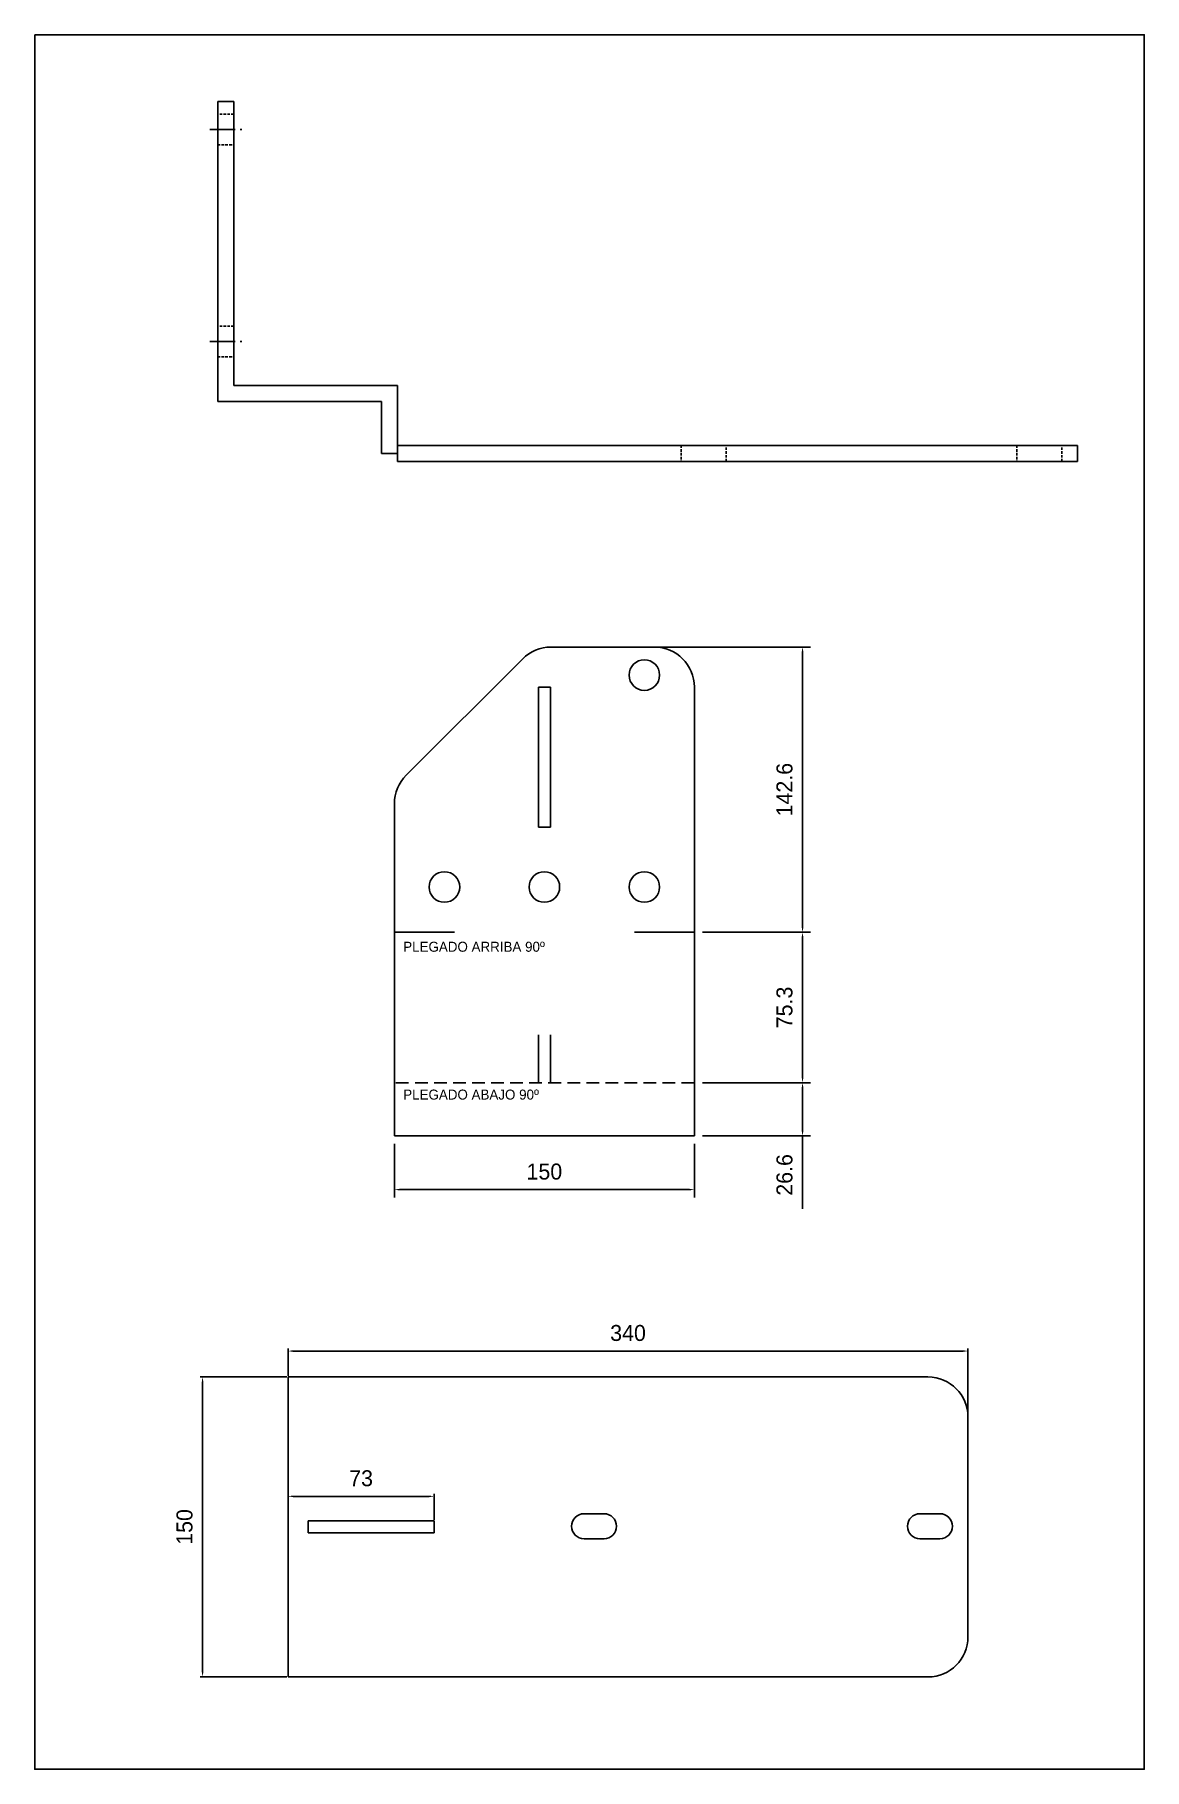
# Model space of a CAD drawing. Extents: x 0 to 2826, y -106 to 813.
# Drawn here: x 878 to 1433, y -106 to 762 of the extents above; entities that cross this region are included whole.
import ezdxf

# ---------------------------------------------------------------- set-up
doc = ezdxf.new("R2010")
doc.units = 0
doc.header["$PDSIZE"] = -1
for name, pattern in [('CENTERX2', [20.32, 12.7, -2.54, 2.54, -2.54]), ('HIDDEN', [1.905, 1.27, -0.635]), ('SLD-CONTINUA', [0])]:
    doc.linetypes.add(name, pattern=pattern)
doc.layers.get('0').update_dxf_attribs({"linetype": 'CONTINUOUS'})
doc.layers.get('Defpoints').update_dxf_attribs({"linetype": 'CONTINUOUS'})
doc.layers.add('FORMATO', color=7, linetype='CONTINUOUS')
doc.layers.add('MARCADO', color=6, linetype='CONTINUOUS')
doc.dimstyles.new('ISO-25', dxfattribs={"dimtxt": 2.5, "dimasz": 2.5, "dimexe": 1.25, "dimexo": 0.625, "dimtad": 1, "dimdsep": 46, "dimtxsty": 'Standard', "dimcen": 2.5, "dimadec": 0, "dimazin": 0, "dimtfac": 1, "dimtmove": 0, "dimatfit": 3, "dimfxl": 1, "dimarcsym": 0})

msp = doc.modelspace()

# ---------------------------------------------------------------- texts
for s, p in [('PLEGADO ARRIBA 90º', (1062.338, 303.109)), ('PLEGADO ABAJO 90º', (1062.338, 229.163))]:
    msp.add_text(s, height=5).set_placement(p)

# ---------------------------------------------------------------- blocks, each defined once
blk = doc.blocks.new('*D47')
at = {"color": 0, "lineweight": -2, "transparency": 16777216}
for p, q in [((1164.37, 455.49), (1266.05, 455.49)), ((1262.05, 315.37), (1262.05, 452.99)), ((1211.93, 312.87), (1266.05, 312.87))]:
    blk.add_line(p, q, dxfattribs=at)
at = {"color": 0, "transparency": 16777216}
for points in [[(1261.63, 452.99), (1262.47, 452.99), (1262.05, 455.49)], [(1261.63, 315.37), (1262.47, 315.37), (1262.05, 312.87)]]:
    blk.add_solid(points, dxfattribs=at)
at = {"layer": 'Defpoints', "color": 0, "transparency": 16777216}
for p in [(1160.37, 455.49), (1262.05, 455.49), (1207.93, 312.87)]:
    blk.add_point(p, dxfattribs=at)
at = {"color": 0, "transparency": 16777216, "insert": (1253.05, 384.18), "char_height": 8, "attachment_point": 5, "rotation": 90}
blk.add_mtext('142.6', dxfattribs=at)
blk = doc.blocks.new('*D48')
at = {"color": 0, "lineweight": -2, "transparency": 16777216}
for p, q in [((1211.93, 312.87), (1266.05, 312.87)), ((1262.05, 310.37), (1262.05, 240.12)), ((1211.93, 237.62), (1266.05, 237.62))]:
    blk.add_line(p, q, dxfattribs=at)
at = {"color": 0, "transparency": 16777216}
for points in [[(1261.63, 310.37), (1262.47, 310.37), (1262.05, 312.87)], [(1261.63, 240.12), (1262.47, 240.12), (1262.05, 237.62)]]:
    blk.add_solid(points, dxfattribs=at)
at = {"layer": 'Defpoints', "color": 0, "transparency": 16777216}
for p in [(1207.93, 312.87), (1207.93, 237.62), (1262.05, 237.62)]:
    blk.add_point(p, dxfattribs=at)
at = {"color": 0, "transparency": 16777216, "insert": (1253.05, 275.24), "char_height": 8, "attachment_point": 5, "rotation": 90}
blk.add_mtext('75.3', dxfattribs=at)
blk = doc.blocks.new('*D53')
at = {"color": 0, "lineweight": -2, "transparency": 16777216}
for p, q in [((1004.15, 90.41), (960.73, 90.41)), ((961.98, -57.09), (961.98, 87.91)), ((1004.15, -59.59), (960.73, -59.59))]:
    blk.add_line(p, q, dxfattribs=at)
at = {"color": 0, "transparency": 16777216}
for points in [[(961.57, 87.91), (962.4, 87.91), (961.98, 90.41)], [(961.57, -57.09), (962.4, -57.09), (961.98, -59.59)]]:
    blk.add_solid(points, dxfattribs=at)
at = {"layer": 'Defpoints', "color": 0, "transparency": 16777216}
for p in [(961.98, 90.41), (1004.77, 90.41), (1004.77, -59.59)]:
    blk.add_point(p, dxfattribs=at)
at = {"color": 0, "transparency": 16777216, "insert": (952.98, 15.41), "char_height": 8, "attachment_point": 5, "rotation": 90}
blk.add_mtext('150', dxfattribs=at)
blk = doc.blocks.new('*D87')
at = {"color": 0, "lineweight": -2, "transparency": 16777216}
for p, q in [((1004.77, 91.04), (1004.77, 104.63)), ((1344.77, 71.04), (1344.77, 104.63)), ((1007.27, 103.38), (1342.27, 103.38))]:
    blk.add_line(p, q, dxfattribs=at)
at = {"color": 0, "transparency": 16777216}
for points in [[(1007.27, 103.8), (1007.27, 102.97), (1004.77, 103.38)], [(1342.27, 103.8), (1342.27, 102.97), (1344.77, 103.38)]]:
    blk.add_solid(points, dxfattribs=at)
at = {"layer": 'Defpoints', "color": 0, "transparency": 16777216}
for p in [(1344.77, 103.38), (1004.77, 90.41), (1344.77, 70.41)]:
    blk.add_point(p, dxfattribs=at)
at = {"color": 0, "transparency": 16777216, "insert": (1174.77, 112.38), "char_height": 8, "attachment_point": 5}
blk.add_mtext('340', dxfattribs=at)
blk = doc.blocks.new('*D89')
at = {"color": 0, "lineweight": -2, "transparency": 16777216}
for p, q in [((1211.93, 237.62), (1266.05, 237.62)), ((1262.05, 235.12), (1262.05, 213.49)), ((1211.93, 210.99), (1266.05, 210.99)), ((1262.05, 210.99), (1262.05, 174.49))]:
    blk.add_line(p, q, dxfattribs=at)
at = {"color": 0, "transparency": 16777216}
for points in [[(1261.63, 235.12), (1262.47, 235.12), (1262.05, 237.62)], [(1261.63, 213.49), (1262.47, 213.49), (1262.05, 210.99)]]:
    blk.add_solid(points, dxfattribs=at)
at = {"layer": 'Defpoints', "color": 0, "transparency": 16777216}
for p in [(1207.93, 237.62), (1207.93, 210.99), (1262.05, 210.99)]:
    blk.add_point(p, dxfattribs=at)
at = {"color": 0, "transparency": 16777216, "insert": (1253.05, 191.49), "char_height": 8, "attachment_point": 5, "rotation": 90}
blk.add_mtext('26.6', dxfattribs=at)
blk = doc.blocks.new('*D93')
at = {"color": 0, "lineweight": -2, "transparency": 16777216}
for p, q in [((1004.77, 19.04), (1004.77, 31.97)), ((1075.27, 30.72), (1007.27, 30.72)), ((1077.77, 19.04), (1077.77, 31.97))]:
    blk.add_line(p, q, dxfattribs=at)
at = {"color": 0, "transparency": 16777216}
for points in [[(1007.27, 31.14), (1007.27, 30.31), (1004.77, 30.72)], [(1075.27, 31.14), (1075.27, 30.31), (1077.77, 30.72)]]:
    blk.add_solid(points, dxfattribs=at)
at = {"layer": 'Defpoints', "color": 0, "transparency": 16777216}
for p in [(1004.77, 30.72), (1004.77, 18.41), (1077.77, 18.41)]:
    blk.add_point(p, dxfattribs=at)
at = {"color": 0, "transparency": 16777216, "insert": (1041.27, 39.72), "char_height": 8, "attachment_point": 5}
blk.add_mtext('73', dxfattribs=at)
blk = doc.blocks.new('*D96')
at = {"color": 0, "lineweight": -2, "transparency": 16777216}
for p, q in [((1057.93, 206.99), (1057.93, 180.12)), ((1207.93, 206.99), (1207.93, 180.12)), ((1060.43, 184.12), (1205.43, 184.12))]:
    blk.add_line(p, q, dxfattribs=at)
at = {"color": 0, "transparency": 16777216}
for points in [[(1060.43, 184.54), (1060.43, 183.71), (1057.93, 184.12)], [(1205.43, 184.54), (1205.43, 183.71), (1207.93, 184.12)]]:
    blk.add_solid(points, dxfattribs=at)
at = {"layer": 'Defpoints', "color": 0, "transparency": 16777216}
for p in [(1057.93, 210.99), (1207.93, 210.99), (1207.93, 184.12)]:
    blk.add_point(p, dxfattribs=at)
at = {"color": 0, "transparency": 16777216, "insert": (1132.93, 193.12), "char_height": 8, "attachment_point": 5}
blk.add_mtext('150', dxfattribs=at)

# ---------------------------------------------------------------- dimensions: what is measured, and where the dimension line sits
for base, p1, p2, override, picture, middle in [((1262.049, 455.495), (1207.93, 312.87), (1160.374, 455.495), {"dimtxt": 8, "dimexe": 4, "dimexo": 4, "dimgap": 5, "dimdec": 1}, '*D47', (1253.049, 384.182)), ((1262.048853946, 237.619663304), (1207.929674568, 312.869663304), (1207.929674568, 237.619663304), {"dimtxt": 8, "dimexe": 4, "dimexo": 4, "dimgap": 5, "dimdec": 1}, '*D48', (1253.048853946, 275.244663304)), ((1262.049, 210.995), (1207.93, 237.62), (1207.93, 210.995), {"dimtxt": 8, "dimexe": 4, "dimexo": 4, "dimgap": 5, "dimdec": 1}, '*D89', (1253.049, 191.495)), ((961.983, 90.412), (1004.772, -59.588), (1004.772, 90.412), {"dimtxt": 8, "dimgap": 5, "dimdec": 1}, '*D53', (952.983, 15.412))]:
    dim = msp.add_linear_dim(base=base, p1=p1, p2=p2, angle=90, dimstyle='ISO-25', override=override)
    dim.commit()
    dim.dimension.update_dxf_attribs({"geometry": picture, "text_midpoint": middle})
for base, p1, p2, override, picture, middle in [((1207.93, 184.125), (1057.93, 210.995), (1207.93, 210.995), {"dimtxt": 8, "dimexe": 4, "dimexo": 4, "dimgap": 5, "dimdec": 1}, '*D96', (1132.93, 193.125)), ((1344.772, 103.382), (1004.772, 90.412), (1344.772, 70.412), {"dimtxt": 8, "dimgap": 5, "dimdec": 1}, '*D87', (1174.772, 112.382)), ((1004.772, 30.724), (1077.772, 18.412), (1004.772, 18.412), {"dimtxt": 8, "dimgap": 5, "dimdec": 1}, '*D93', (1041.272, 39.724))]:
    dim = msp.add_linear_dim(base=base, p1=p1, p2=p2, dimstyle='ISO-25', override=override)
    dim.commit()
    dim.dimension.update_dxf_attribs({"geometry": picture, "text_midpoint": middle})

# ---------------------------------------------------------------- linework, layer by layer
at = {"color": 7, "linetype": 'Continuous'}
for p, q in [((969.548, 728.388), (977.548, 728.388)), ((969.548, 722.53), (969.548, 728.388)), ((969.548, 664.246), (969.548, 722.53)), ((977.548, 728.388), (977.548, 722.53)), ((977.548, 722.53), (977.548, 664.246)), ((969.548, 650.104), (969.548, 664.246)), ((977.548, 664.246), (977.548, 650.104)), ((969.548, 650.104), (969.548, 578.388)), ((977.548, 650.104), (977.548, 586.388)), ((1059.548, 586.388), (977.548, 586.388)), ((1059.548, 586.388), (1059.548, 548.388)), ((1051.548, 578.388), (969.548, 578.388)), ((1051.548, 578.388), (1051.548, 552.388)), ((1379.548, 556.388), (1059.548, 556.388)), ((1379.548, 556.388), (1399.548, 556.388)), ((1399.548, 556.388), (1399.548, 548.388)), ((1379.548, 548.388), (1059.548, 548.388)), ((1399.548, 548.388), (1379.548, 548.388))]:
    msp.add_line(p, q, dxfattribs=at)
at = {"color": 7, "linetype": 'HIDDEN'}
for p, q in [((977.548, 722.033), (969.548, 722.033)), ((969.548, 706.743), (977.548, 706.743)), ((977.548, 616.033), (969.548, 616.033)), ((969.548, 600.743), (977.548, 600.743)), ((1201.298, 556.388), (1201.298, 548.388)), ((1223.798, 548.388), (1223.798, 556.388)), ((1369.298, 556.388), (1369.298, 548.388)), ((1391.798, 548.388), (1391.798, 556.388))]:
    msp.add_line(p, q, dxfattribs=at)
for p, q in [((1059.548, 552.388), (1051.548, 552.388)), ((1057.93, 312.87), (1057.93, 237.62)), ((1207.93, 312.87), (1207.93, 237.62)), ((1057.93, 237.62), (1057.93, 210.995)), ((1207.93, 237.62), (1207.93, 210.995)), ((1207.93, 210.995), (1057.93, 210.995)), ((1004.772, 90.412), (1004.772, -59.588))]:
    msp.add_line(p, q)
at = {"color": 7, "linetype": 'SLD-CONTINUA'}
for p, q in [((1187.93, 455.495), (1136.214, 455.495)), ((1063.788, 391.353), (1122.072, 449.637)), ((1207.93, 312.87), (1207.93, 435.495)), ((1057.93, 377.21), (1057.93, 312.87)), ((1004.772, 90.412), (1324.772, 90.412)), ((1344.772, 70.412), (1344.772, -39.588)), ((1162.772, 22.032), (1152.772, 22.032)), ((1330.772, 22.032), (1320.772, 22.032)), ((1152.772, 9.532), (1162.772, 9.532)), ((1320.772, 9.532), (1330.772, 9.532)), ((1324.772, -59.588), (1004.772, -59.588))]:
    msp.add_line(p, q, dxfattribs=at)
msp.add_lwpolyline([(878.018, 761.8), (1432.975, 761.8), (1432.975, -105.815), (878.018, -105.815)], close=True)
for centre in [(1182.93, 441.495), (1082.93, 335.495), (1132.93, 335.495), (1182.93, 335.495)]:
    msp.add_circle(centre, 7.645, dxfattribs=at)
for centre, radius, start, end in [((1136.214, 435.495), 20, 90, 135), ((1187.93, 435.495), 20, 0, 90), ((1077.93, 377.21), 20, 135, 180), ((1324.772, 70.412), 20, 0, 90), ((1152.772, 15.782), 6.25, 90, 270), ((1162.772, 15.782), 6.25, 270, 90), ((1320.772, 15.782), 6.25, 90, 270), ((1330.772, 15.782), 6.25, 270, 90), ((1324.772, -39.588), 20, 270, 0)]:
    msp.add_arc(centre, radius, start, end, dxfattribs=at)
at = {"layer": 'FORMATO', "color": 7, "linetype": 'CENTERX2'}
for p, q in [((965.548, 714.388), (981.548, 714.388)), ((965.548, 608.388), (981.548, 608.388))]:
    msp.add_line(p, q, dxfattribs=at)
at = {"layer": 'MARCADO'}
for p, q in [((1129.93, 365.495), (1129.93, 435.495)), ((1135.93, 435.495), (1129.93, 435.495)), ((1135.93, 365.495), (1135.93, 435.495)), ((1135.93, 365.495), (1129.93, 365.495)), ((1057.93, 312.87), (1087.93, 312.87)), ((1207.93, 312.87), (1177.93, 312.87)), ((1129.93, 237.62), (1129.93, 261.62)), ((1135.93, 237.62), (1135.93, 261.62)), ((1014.738, 18.412), (1014.738, 12.412)), ((1014.772, 18.412), (1077.772, 18.412)), ((1077.772, 18.412), (1077.772, 12.412)), ((1014.772, 12.412), (1077.772, 12.412))]:
    msp.add_line(p, q, dxfattribs=at)
at = {"layer": 'MARCADO', "color": 0, "linetype": 'HIDDEN', "ltscale": 5}
msp.add_line((1207.93, 237.62), (1057.93, 237.62), dxfattribs=at)

msp.set_redraw_order([(e.dxf.handle, doc.entitydb.next_handle()) for e in msp.query("TEXT MTEXT ATTDEF DIMENSION ARC_DIMENSION")])  # texts and dimensions are drawn at this point

doc.saveas('drawing.dxf')
